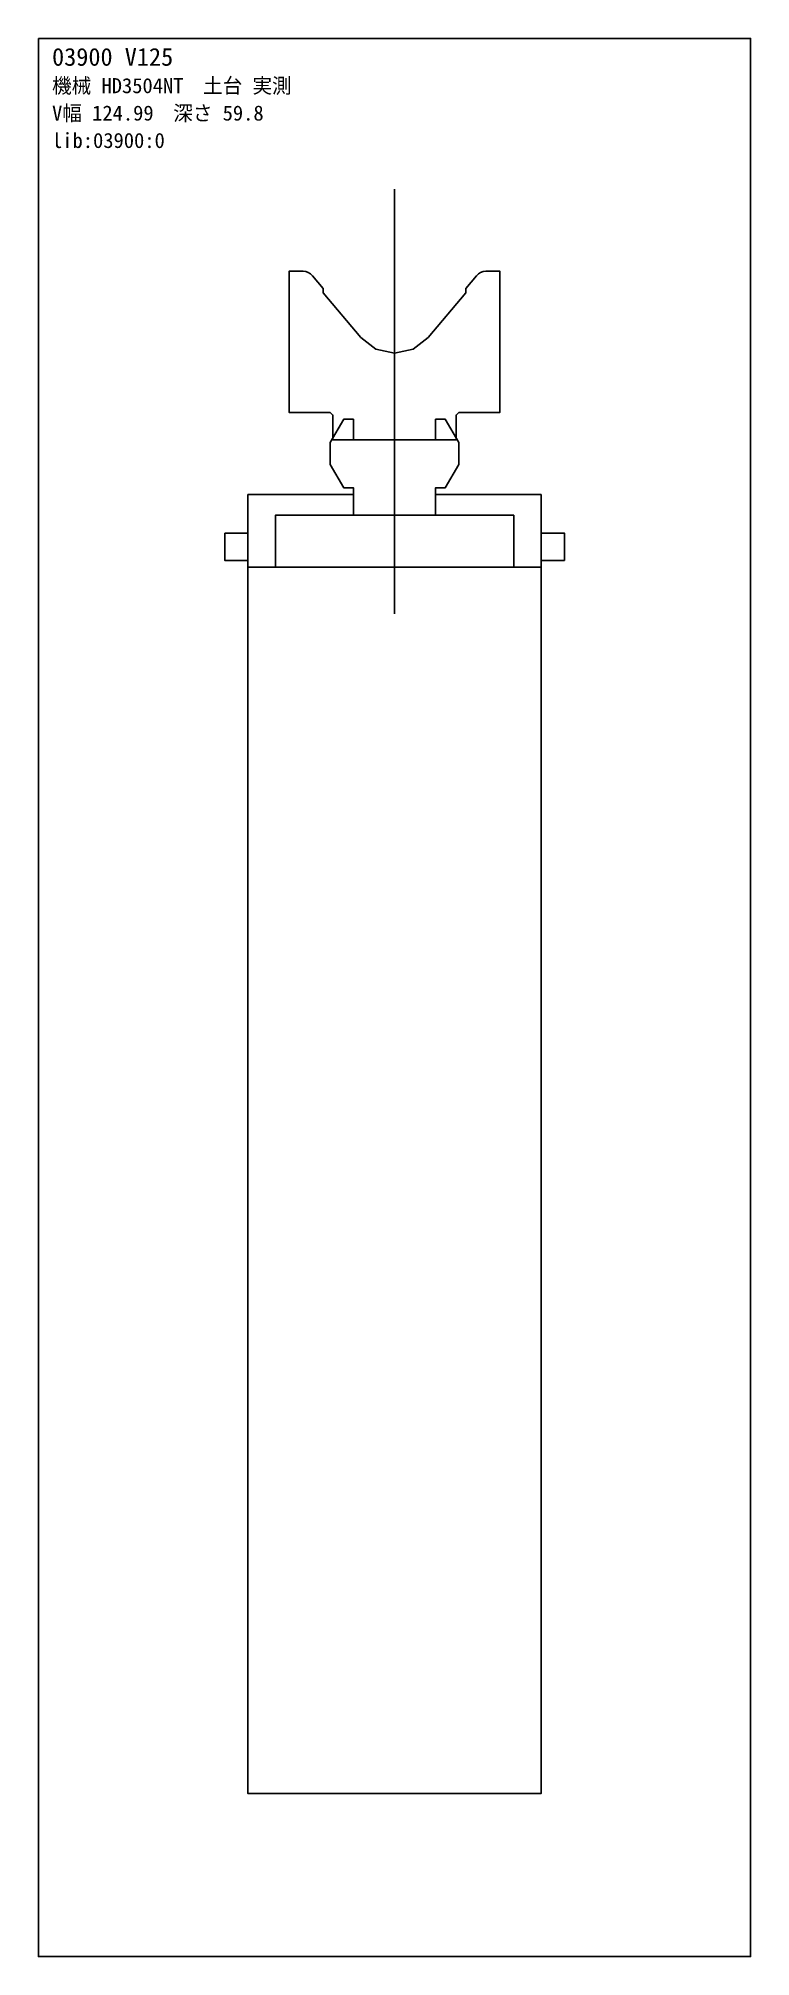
# Model space of a CAD drawing. Extents: x -260 to 3900, y -6230 to 506.
# Drawn here: x 2860 to 3380, y -4830 to -3430 of the extents above; entities that cross this region are included whole.
import ezdxf

# ---------------------------------------------------------------- set-up
doc = ezdxf.new("R2010")
doc.units = 0
for name, color, linetype in [('BASE_MEASURED', 3, 'Continuous'), ('CENTER', 5, 'Continuous'), ('DIE', 4, 'Continuous'), ('FRAME', 8, 'Continuous'), ('TEXT', 7, 'Continuous')]:
    doc.layers.add(name, color=color, linetype=linetype)

msp = doc.modelspace()

# ---------------------------------------------------------------- texts
at = {"layer": 'TEXT'}
for s, height, p in [('03900 V125', 13, (2870, -3450)), ('機械 HD3504NT\u3000土台 実測', 11, (2870, -3470)), ('V幅 124.99\u3000深さ 59.8', 11, (2870, -3490)), ('lib:03900:0', 11, (2870, -3510))]:
    msp.add_text(s, height=height, dxfattribs=at).set_placement(p)

# ---------------------------------------------------------------- linework, layer by layer
at = {"layer": 'BASE_MEASURED'}
for points in [[(3075, -3723), (3164.99, -3723), (3164.99, -3704.99), (3167, -3703), (3197, -3703), (3197, -3600), (3186.68, -3600), (3184.76, -3600.21), (3182.9, -3600.85), (3181.22, -3601.86), (3179.8, -3603.21), (3172, -3612.5), (3172, -3615.63), (3144.52, -3648.37), (3133.52, -3656.8), (3120.01, -3659.8), (3106.47, -3656.8), (3095.47, -3648.37), (3067.99, -3615.63), (3067.99, -3612.5), (3060.19, -3603.21), (3058.77, -3601.86), (3057.09, -3600.85), (3055.24, -3600.21), (3053.31, -3600), (3043, -3600), (3043, -3703), (3072.99, -3703), (3075, -3704.99)], [(3150, -3723), (3090.02, -3723), (3090, -3723), (3090, -3708), (3083.01, -3708), (3073.01, -3725), (3073.01, -3741), (3083.01, -3758), (3090, -3758), (3090, -3763), (3090, -3778), (3090.02, -3778), (3150, -3778), (3150, -3763), (3150, -3758), (3157.01, -3758), (3167.01, -3741), (3167.01, -3725), (3157.01, -3708), (3150, -3708)], [(3090, -3778), (3090, -3763), (3013.02, -3763), (3013.02, -3791), (3013.02, -3811), (3013.02, -3816), (3033.02, -3816), (3033.02, -3778)], [(3150, -3763), (3150, -3778), (3207, -3778), (3207, -3816), (3227, -3816), (3227, -3811), (3227, -3791), (3227, -3763)], [(3090.02, -3778), (3090, -3778), (3033.02, -3778), (3033.02, -3816), (3207, -3816), (3207, -3778), (3150, -3778)], [(2996.02, -3791), (2996.02, -3811), (3013.02, -3811), (3013.02, -3791)], [(3244, -3811), (3244, -3791), (3227, -3791), (3227, -3811)], [(3227, -3816), (3207, -3816), (3033.02, -3816), (3013.02, -3816), (3013.02, -4711), (3227, -4711)]]:
    msp.add_lwpolyline(points, close=True, dxfattribs=at)
at = {"layer": 'CENTER'}
msp.add_line((3120, -3540), (3120, -3850), dxfattribs=at)
at = {"layer": 'DIE'}
msp.add_lwpolyline([(3075, -3723), (3164.99, -3723), (3164.99, -3704.99), (3167, -3703), (3197, -3703), (3197, -3600), (3186.68, -3600), (3184.76, -3600.21), (3182.9, -3600.85), (3181.22, -3601.86), (3179.8, -3603.21), (3172, -3612.5), (3172, -3615.63), (3144.52, -3648.37), (3133.52, -3656.8), (3120.01, -3659.8), (3106.47, -3656.8), (3095.47, -3648.37), (3067.99, -3615.63), (3067.99, -3612.5), (3060.19, -3603.21), (3058.77, -3601.86), (3057.09, -3600.85), (3055.24, -3600.21), (3053.31, -3600), (3043, -3600), (3043, -3703), (3072.99, -3703), (3075, -3704.99)], close=True, dxfattribs=at)
at = {"layer": 'FRAME'}
msp.add_lwpolyline([(2860, -3430), (3380, -3430), (3380, -4830), (2860, -4830)], close=True, dxfattribs=at)

msp.set_redraw_order([(e.dxf.handle, doc.entitydb.next_handle()) for e in msp.query("TEXT MTEXT ATTDEF DIMENSION ARC_DIMENSION")])  # texts and dimensions are drawn at this point

doc.saveas('drawing.dxf')
